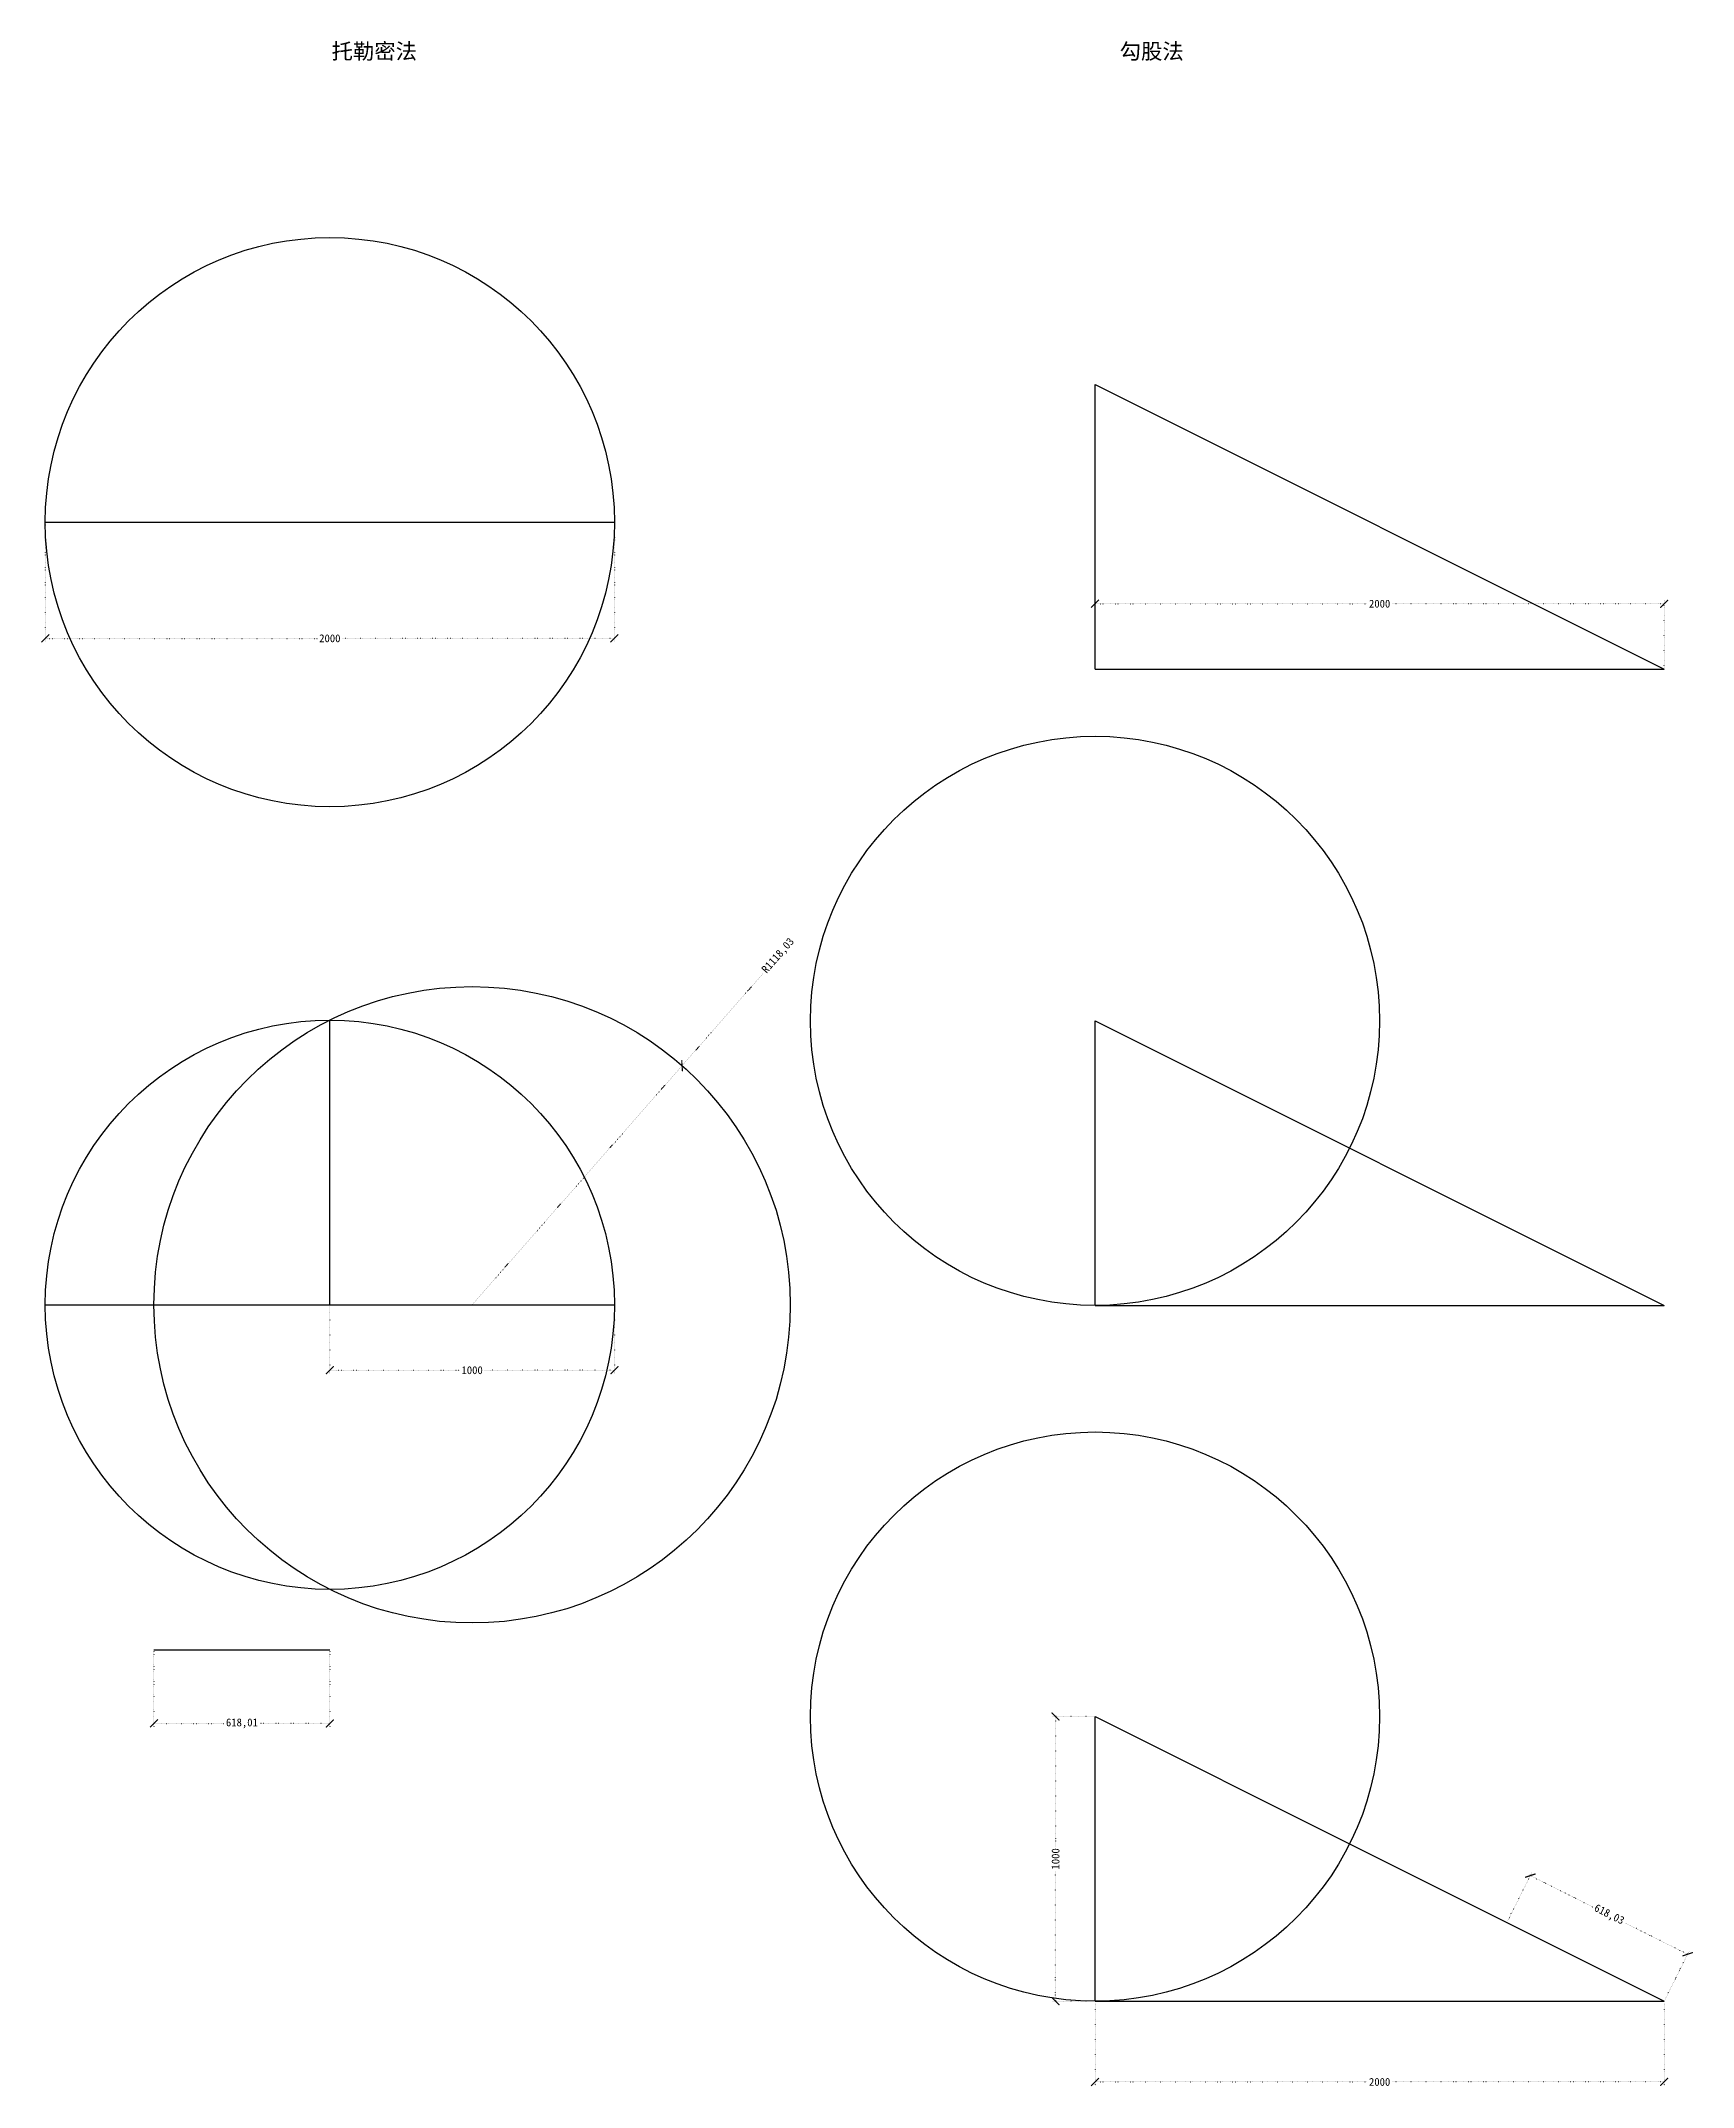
# Model space of a CAD drawing. Header units: millimetres. Extents: x 1384 to 37522, y -6804 to 4139.
# Drawn here: x 10680 to 16485, y -3050 to 4139 of the extents above; entities that cross this region are included whole.
import ezdxf

# ---------------------------------------------------------------- set-up
doc = ezdxf.new("R2010")
doc.units = ezdxf.units.MM
doc.linetypes.add('ACAD_ISO07W100', pattern=[3, 0, -3])
doc.styles.get("Standard").update_dxf_attribs({"font": ''})
doc.styles.add('w', font='', dxfattribs={"height": 5})
doc.styles.get('Standard').set_extended_font_data('SimSun')
doc.styles.get('w').set_extended_font_data('SimSun')
doc.dimstyles.new('w', dxfattribs={"dimscale": 11, "dimtxt": 2.5, "dimasz": 2.5, "dimexe": 1.25, "dimexo": 0.625, "dimtad": 0, "dimtxsty": 'Standard', "dimblk": 'ARCHTICK', "dimcen": 2.5, "dimclrd": 5, "dimclre": 5, "dimadec": 0, "dimazin": 0, "dimtfac": 1, "dimtmove": 0, "dimatfit": 3, "dimfxl": 1, "dimarcsym": 0})

msp = doc.modelspace()

# ---------------------------------------------------------------- texts
at = {"char_height": 55, "width": 403.5632, "attachment_point": 1, "style": 'w'}
for s, insert in [('托勒密法', (11700.945, 4130.548)), ('勾股法', (14470.095, 4130.548))]:
    msp.add_mtext(s, dxfattribs=dict(at, insert=insert))

# ---------------------------------------------------------------- blocks, each defined once
blk = doc.blocks.new('_ArchTick')
at = {"color": 0, "linetype": 'ByBlock', "const_width": 0.15}
blk.add_lwpolyline([(-0.5, -0.5), (0.5, 0.5)], dxfattribs=at)
blk = doc.blocks.new('*D39')
at = {"color": 5, "linetype": 'ACAD_ISO07W100', "lineweight": -2}
for p, q in [((11076.8, -1520.3), (11076.8, -1786.1)), ((11694.8, -1520.3), (11694.8, -1786.1)), ((11076.8, -1772.4), (11323.1, -1772.4)), ((11694.8, -1772.4), (11448.4, -1772.4))]:
    blk.add_line(p, q, dxfattribs=at)
at = {"layer": 'Defpoints', "color": 0}
for p in [(11076.8, -1513.4), (11694.8, -1513.4), (11694.8, -1772.4)]:
    blk.add_point(p, dxfattribs=at)
at = {"color": 5, "lineweight": -2, "xscale": 27.5, "yscale": 27.5, "zscale": 27.5, "rotation": 180}
blk.add_blockref('_ArchTick', (11076.8, -1772.4), dxfattribs=at)
at = {"color": 5, "lineweight": -2, "xscale": 27.5, "yscale": 27.5, "zscale": 27.5}
blk.add_blockref('_ArchTick', (11694.8, -1772.4), dxfattribs=at)
at = {"color": 0, "insert": (11385.8, -1772.4), "char_height": 27.5, "attachment_point": 5}
blk.add_mtext('618,01', dxfattribs=at)
blk = doc.blocks.new('*D40')
at = {"color": 5, "linetype": 'ACAD_ISO07W100', "lineweight": -2}
for p, q in [((11694.8, -308.4), (11694.8, -545.2)), ((12694.8, -308.4), (12694.8, -545.2)), ((11694.8, -531.4), (12152, -531.4)), ((12694.8, -531.4), (12237.6, -531.4))]:
    blk.add_line(p, q, dxfattribs=at)
at = {"layer": 'Defpoints', "color": 0}
for p in [(11694.8, -301.5), (12694.8, -301.5), (12694.8, -531.4)]:
    blk.add_point(p, dxfattribs=at)
at = {"color": 5, "lineweight": -2, "xscale": 27.5, "yscale": 27.5, "zscale": 27.5, "rotation": 180}
blk.add_blockref('_ArchTick', (11694.8, -531.4), dxfattribs=at)
at = {"color": 5, "lineweight": -2, "xscale": 27.5, "yscale": 27.5, "zscale": 27.5}
blk.add_blockref('_ArchTick', (12694.8, -531.4), dxfattribs=at)
at = {"color": 0, "insert": (12194.8, -531.4), "char_height": 27.5, "attachment_point": 5}
blk.add_mtext('1000', dxfattribs=at)
blk = doc.blocks.new('*D41')
at = {"color": 5, "linetype": 'ACAD_ISO07W100', "lineweight": -2}
for p in [(13216.2, 861.7), (12194.8, -301.5)]:
    blk.add_line(p, (12932.5, 538.6), dxfattribs=at)
at = {"layer": 'Defpoints', "color": 0}
for p in [(12932.5, 538.6), (12194.8, -301.5)]:
    blk.add_point(p, dxfattribs=at)
at = {"color": 5, "lineweight": -2, "xscale": 27.5, "yscale": 27.5, "zscale": 27.5, "rotation": 228.7125379898865}
blk.add_blockref('_ArchTick', (12932.5, 538.6), dxfattribs=at)
at = {"color": 0, "insert": (13271.1, 924.2), "char_height": 27.5, "attachment_point": 5, "rotation": 48.71254}
blk.add_mtext('R1118,03', dxfattribs=at)
blk = doc.blocks.new('*D42')
at = {"color": 5, "linetype": 'ACAD_ISO07W100', "lineweight": -2}
for p, q in [((10694.8, 2441.6), (10694.8, 2026.4)), ((12694.8, 2441.6), (12694.8, 2026.4)), ((10694.8, 2040.2), (11650.8, 2040.2)), ((12694.8, 2040.2), (11738.8, 2040.2))]:
    blk.add_line(p, q, dxfattribs=at)
at = {"layer": 'Defpoints', "color": 0}
for p in [(10694.8, 2448.5), (12694.8, 2448.5), (12694.8, 2040.2)]:
    blk.add_point(p, dxfattribs=at)
at = {"color": 5, "lineweight": -2, "xscale": 27.5, "yscale": 27.5, "zscale": 27.5, "rotation": 180}
blk.add_blockref('_ArchTick', (10694.8, 2040.2), dxfattribs=at)
at = {"color": 5, "lineweight": -2, "xscale": 27.5, "yscale": 27.5, "zscale": 27.5}
blk.add_blockref('_ArchTick', (12694.8, 2040.2), dxfattribs=at)
at = {"color": 0, "insert": (11694.8, 2040.2), "char_height": 27.5, "attachment_point": 5}
blk.add_mtext('2000', dxfattribs=at)
blk = doc.blocks.new('*D43')
at = {"color": 5, "linetype": 'ACAD_ISO07W100', "lineweight": -2}
for p, q in [((14383.6, -2755.3), (14383.6, -3045.9)), ((16383.6, -2755.3), (16383.6, -3045.9)), ((14383.6, -3032.2), (15339.6, -3032.2)), ((16383.6, -3032.2), (15427.6, -3032.2))]:
    blk.add_line(p, q, dxfattribs=at)
at = {"layer": 'Defpoints', "color": 0}
for p in [(14383.6, -2748.4), (16383.6, -2748.4), (16383.6, -3032.2)]:
    blk.add_point(p, dxfattribs=at)
at = {"color": 5, "lineweight": -2, "xscale": 27.5, "yscale": 27.5, "zscale": 27.5, "rotation": 180}
blk.add_blockref('_ArchTick', (14383.6, -3032.2), dxfattribs=at)
at = {"color": 5, "lineweight": -2, "xscale": 27.5, "yscale": 27.5, "zscale": 27.5}
blk.add_blockref('_ArchTick', (16383.6, -3032.2), dxfattribs=at)
at = {"color": 0, "insert": (15383.6, -3032.2), "char_height": 27.5, "attachment_point": 5}
blk.add_mtext('2000', dxfattribs=at)
blk = doc.blocks.new('*D44')
at = {"color": 5, "linetype": 'ACAD_ISO07W100', "lineweight": -2}
for p, q in [((14376.7, -1748.4), (14231.2, -1748.4)), ((14244.9, -1748.4), (14244.9, -2205.6)), ((14244.9, -2748.4), (14244.9, -2291.2)), ((14376.7, -2748.4), (14231.2, -2748.4))]:
    blk.add_line(p, q, dxfattribs=at)
at = {"layer": 'Defpoints', "color": 0}
for p in [(14383.6, -1748.4), (14244.9, -2748.4), (14383.6, -2748.4)]:
    blk.add_point(p, dxfattribs=at)
at = {"color": 5, "lineweight": -2, "xscale": 27.5, "yscale": 27.5, "zscale": 27.5}
for p, rotation in [((14244.9, -1748.4), 90), ((14244.9, -2748.4), 270)]:
    blk.add_blockref('_ArchTick', p, dxfattribs=dict(at, rotation=rotation))
at = {"color": 0, "insert": (14244.9, -2248.4), "char_height": 27.5, "attachment_point": 5, "rotation": 90}
blk.add_mtext('1000', dxfattribs=at)
blk = doc.blocks.new('*D45')
at = {"color": 5, "linetype": 'ACAD_ISO07W100', "lineweight": -2}
for p, q in [((15833.8, -2465.9), (15919.3, -2294.9)), ((15913.2, -2307.2), (16132.8, -2417.1)), ((16465.9, -2583.6), (16246.3, -2473.8)), ((16386.6, -2742.3), (16472.1, -2571.3))]:
    blk.add_line(p, q, dxfattribs=at)
at = {"layer": 'Defpoints', "color": 0}
for p in [(15830.8, -2472), (16465.9, -2583.6), (16383.6, -2748.4)]:
    blk.add_point(p, dxfattribs=at)
at = {"color": 5, "lineweight": -2, "xscale": 27.5, "yscale": 27.5, "zscale": 27.5}
for p, rotation in [((15913.2, -2307.2), 153.4349488229222), ((16465.9, -2583.6), 333.4349488229222)]:
    blk.add_blockref('_ArchTick', p, dxfattribs=dict(at, rotation=rotation))
at = {"color": 0, "insert": (16189.5, -2445.4), "char_height": 27.5, "attachment_point": 5, "rotation": 333.43495}
blk.add_mtext('618,03', dxfattribs=at)
blk = doc.blocks.new('*D46')
at = {"color": 5, "linetype": 'ACAD_ISO07W100', "lineweight": -2}
for p, q in [((14383.6, 1939.1), (14383.6, 2175.5)), ((14383.6, 2161.8), (15339.6, 2161.8)), ((16383.6, 2161.8), (15427.6, 2161.8)), ((16383.6, 1939.1), (16383.6, 2175.5))]:
    blk.add_line(p, q, dxfattribs=at)
at = {"layer": 'Defpoints', "color": 0}
for p in [(16383.6, 2161.8), (14383.6, 1932.2), (16383.6, 1932.2)]:
    blk.add_point(p, dxfattribs=at)
at = {"color": 5, "lineweight": -2, "xscale": 27.5, "yscale": 27.5, "zscale": 27.5, "rotation": 180}
blk.add_blockref('_ArchTick', (14383.6, 2161.8), dxfattribs=at)
at = {"color": 5, "lineweight": -2, "xscale": 27.5, "yscale": 27.5, "zscale": 27.5}
blk.add_blockref('_ArchTick', (16383.6, 2161.8), dxfattribs=at)
at = {"color": 0, "insert": (15383.6, 2161.8), "char_height": 27.5, "attachment_point": 5}
blk.add_mtext('2000', dxfattribs=at)

# ---------------------------------------------------------------- dimensions: what is measured, and where the dimension line sits
for base, p1, p2, picture, middle in [((12694.785, 2040.176), (10694.785, 2448.499), (12694.785, 2448.499), '*D42', (11694.785, 2040.176)), ((16383.561, 2161.777), (14383.561, 1932.232), (16383.561, 1932.232), '*D46', (15383.561, 2161.777)), ((11694.785, -1772.36), (11076.778, -1513.387), (11694.785, -1513.387), '*D39', (11385.781, -1772.36)), ((16383.561, -3032.162), (14383.561, -2748.402), (16383.561, -2748.402), '*D43', (15383.561, -3032.162))]:
    dim = msp.add_linear_dim(base=base, p1=p1, p2=p2, dimstyle='w')
    dim.commit()
    dim.dimension.update_dxf_attribs({"geometry": picture, "text_midpoint": middle})
dim = msp.add_radius_dim(center=(12194.785, -301.502), mpoint=(12932.505, 538.598), dimstyle='w')
dim.commit()
dim.dimension.update_dxf_attribs({"geometry": '*D41', "text_midpoint": (13271.099, 924.182), "dimtype": 164})
dim = msp.add_linear_dim(base=(12694.785, -531.446), p1=(11694.785, -301.502), p2=(12694.785, -301.502), dimstyle='w')
dim.commit()
dim.dimension.update_dxf_attribs({"geometry": '*D40', "text_midpoint": (12194.785, -531.446), "dimtype": 160})
dim = msp.add_linear_dim(base=(14244.942, -2748.402), p1=(14383.561, -1748.402), p2=(14383.561, -2748.402), angle=90, dimstyle='w')
dim.commit()
dim.dimension.update_dxf_attribs({"geometry": '*D44', "text_midpoint": (14244.942, -2248.402)})
dim = msp.add_aligned_dim(p1=(15830.774, -2472.009), p2=(16383.561, -2748.402), distance=184.212, dimstyle='w')
dim.commit()
dim.dimension.update_dxf_attribs({"geometry": '*D45', "text_midpoint": (16189.549, -2445.441)})

# ---------------------------------------------------------------- linework, layer by layer
for p, q in [((14383.561, 1932.232), (14383.561, 2932.232)), ((14383.561, 2932.232), (16383.561, 1932.232)), ((10694.785, 2448.499), (12694.785, 2448.499)), ((14383.561, 1932.232), (16383.561, 1932.232)), ((11694.785, -301.502), (11694.785, 698.498)), ((14383.561, -303.74), (14383.561, 696.26)), ((14383.561, 696.26), (16383.561, -303.74)), ((10694.785, -301.502), (11076.778, -301.502)), ((11076.778, -301.502), (11694.785, -301.502)), ((11694.785, -301.502), (12694.785, -301.502)), ((14383.561, -303.74), (16383.561, -303.74)), ((11076.778, -1513.387), (11694.785, -1513.387)), ((14383.561, -2748.402), (14383.561, -1748.402)), ((14383.561, -1748.402), (15277.988, -2195.616)), ((14383.561, -2748.402), (16383.561, -2748.402))]:
    msp.add_line(p, q)
at = {"color": 6}
msp.add_line((15277.988, -2195.616), (15830.774, -2472.009), dxfattribs=at)
at = {"color": 1}
msp.add_line((15830.774, -2472.009), (16383.561, -2748.402), dxfattribs=at)
for centre, radius in [((11694.785, 2448.499), 1000), ((14383.561, 696.26), 1000), ((12194.785, -301.502), 1118.034), ((11694.785, -301.502), 1000), ((14383.561, -1748.402), 1000)]:
    msp.add_circle(centre, radius)

msp.set_redraw_order([(e.dxf.handle, doc.entitydb.next_handle()) for e in msp.query("TEXT MTEXT ATTDEF DIMENSION ARC_DIMENSION")])  # texts and dimensions are drawn at this point

doc.saveas('drawing.dxf')
